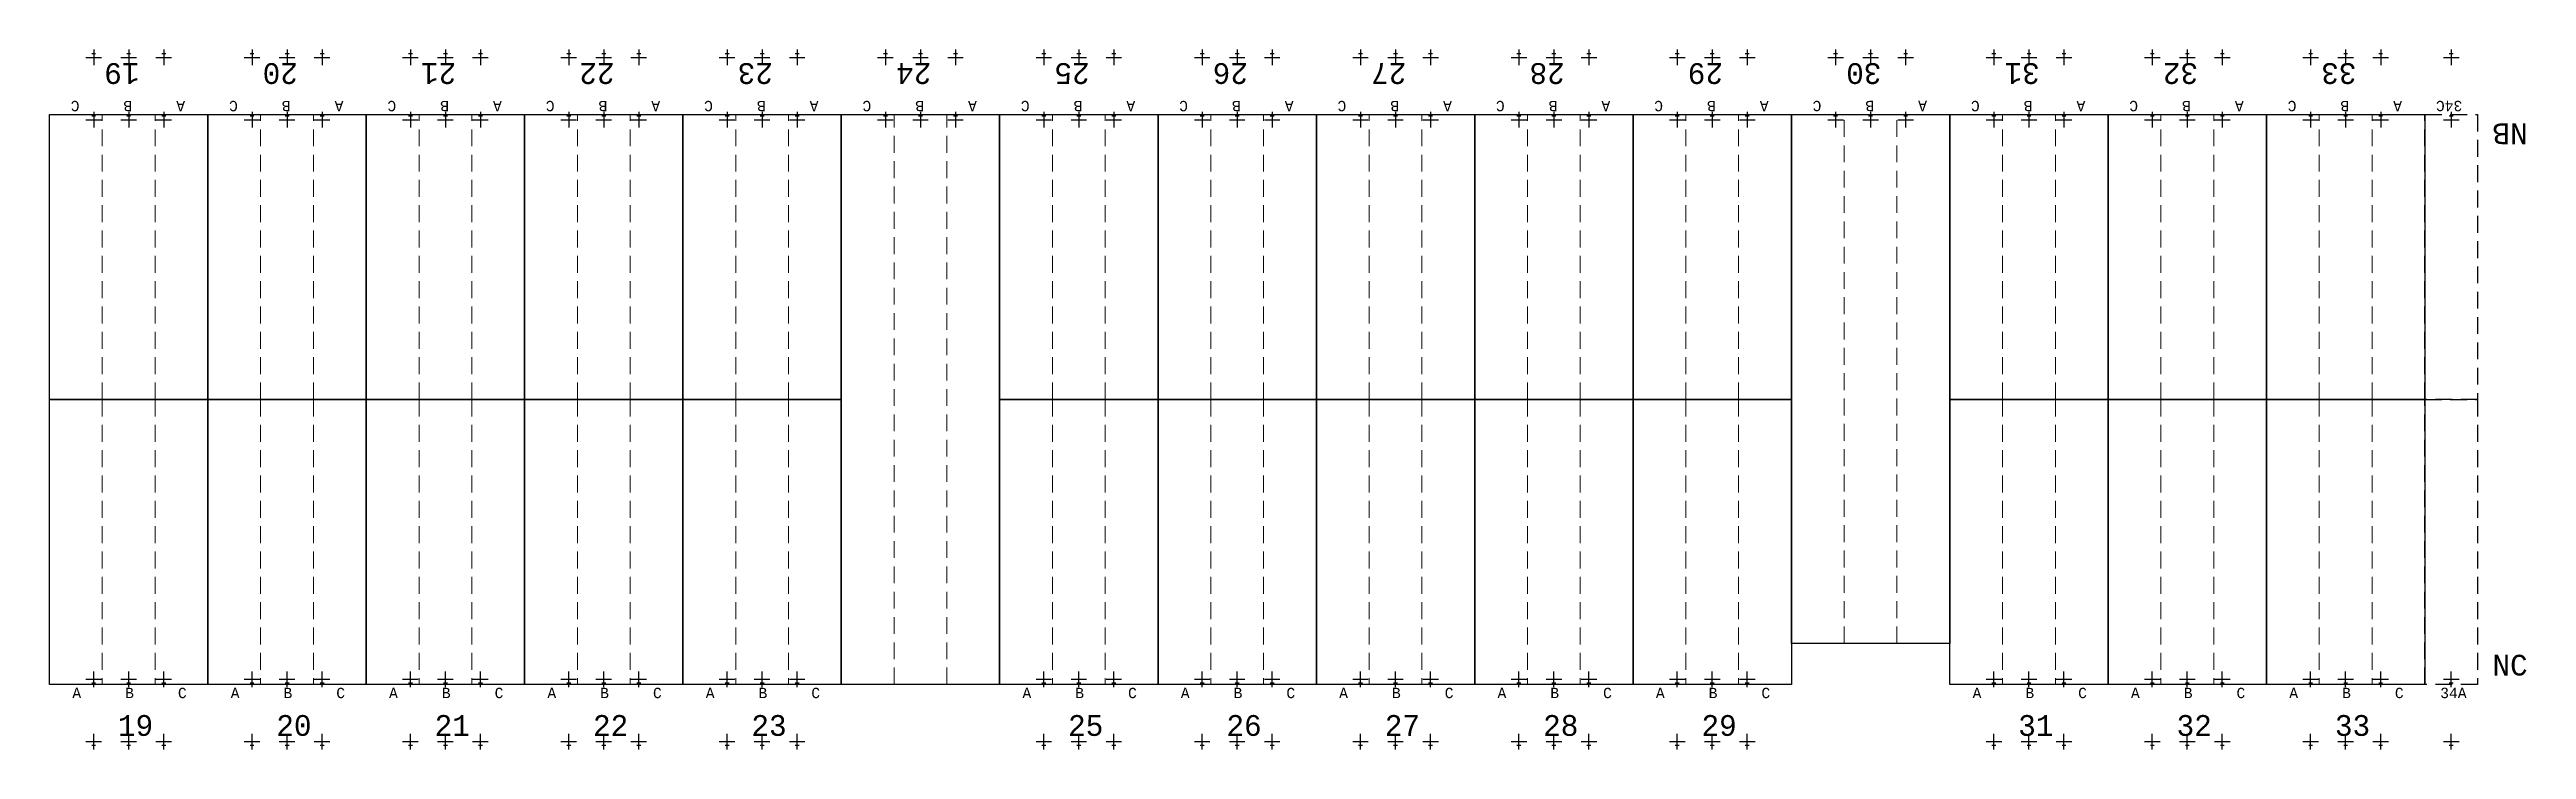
# Model space of a CAD drawing. Header units: millimetres. Extents: x 308165 to 657535, y 5096 to 173229.
# Drawn here: x 423760 to 471436, y 150319 to 163792 of the extents above; entities that cross this region are included whole.
import ezdxf

# ---------------------------------------------------------------- set-up
doc = ezdxf.new("R2010")
doc.units = ezdxf.units.MM
doc.linetypes.add('DASHED', pattern=[0.75, 0.5, -0.25])
for name, color, linetype in [('Bin location transponder', 250, 'Continuous'), ('WF exist equipment', 6, 'Continuous'), ('WF_numbers', 6, 'Continuous')]:
    doc.layers.add(name, color=color, linetype=linetype)
for name, color, linetype, lineweight in [('WF buffer', 1, 'DASHED', 30), ('WF transponder', 3, 'Continuous', 30), ('WF_bay', 5, 'Continuous', 30), ('WF_sketch_stock_areas', 30, 'Continuous', 30)]:
    doc.layers.add(name, color=color, linetype=linetype, lineweight=lineweight)
doc.styles.add('WF_txt', font='consola.ttf')

msp = doc.modelspace()

# ---------------------------------------------------------------- texts
at = {"layer": 'WF_numbers', "linetype": 'DASHED', "style": 'WF_txt'}
for s, insert, char_height, attachment_point, rotation in [('19', (425492, 163130, -162219), 400, 1, 180), ('20', (428540, 163130, -162219), 400, 1, 180), ('21', (431588, 163130, -162219), 400, 1, 180), ('22', (434636, 163130, -162219), 400, 1, 180), ('23', (437684, 163130, -162219), 400, 1, 180), ('24', (440732, 163130, -162219), 400, 1, 180), ('25', (443780, 163130, -162219), 400, 1, 180), ('26', (446828, 163130, -162219), 400, 1, 180), ('27', (449876, 163130, -162219), 400, 1, 180), ('28', (452924, 163130, -162219), 400, 1, 180), ('29', (455972, 163130, -162219), 400, 1, 180), ('30', (459020, 163130, -162219), 400, 1, 180), ('31', (462068, 163130, -162219), 400, 1, 180), ('32', (465116, 163130, -162219), 400, 1, 180), ('33', (468164, 163130, -162219), 400, 1, 180), ('C', (457865, 162605, -162943), 200, 1, 180), ('B', (458881, 162605, -162943), 200, 1, 180), ('A', (459897, 162605, -162943), 200, 1, 180), ('34C', (470202, 162605, -162943), 200, 1, 180), ('NB', (470782, 161970, -486658), 400, 3, 180), ('34A', (469775, 151507, -162943), 200, 1, 0)]:
    msp.add_mtext_dynamic_manual_height_columns(s, width=423.53, gutter_width=2118, heights=[0], dxfattribs=dict(at, insert=insert, char_height=char_height, attachment_point=attachment_point, rotation=rotation))
at = {"layer": 'WF_numbers', "linetype": 'DASHED', "char_height": 400, "attachment_point": 1, "style": 'WF_txt'}
for s, insert in [('NC', (470782, 152142, -486658)), ('19', (425077, 150981, -162219)), ('20', (428125, 150981, -162219)), ('21', (431173, 150981, -162219)), ('22', (434221, 150981, -162219)), ('23', (437269, 150981, -162219)), ('25', (443365, 150981, -162219)), ('26', (446413, 150981, -162219)), ('27', (449461, 150981, -162219)), ('28', (452509, 150981, -162219)), ('29', (455557, 150981, -162219)), ('31', (461653, 150981, -162219)), ('32', (464701, 150981, -162219)), ('33', (467749, 150981, -162219))]:
    msp.add_mtext_dynamic_manual_height_columns(s, width=423.53, gutter_width=2118, heights=[0], dxfattribs=dict(at, insert=insert))

# ---------------------------------------------------------------- blocks, each defined once
blk = doc.blocks.new('Bin location transponder')
at = {"layer": 'Bin location transponder', "color": 3, "lineweight": 30}
for p, q in [((-600, 0), (600, 0)), ((-150, 300), (150, 300)), ((0, 600), (0, -600))]:
    blk.add_line(p, q, dxfattribs=at)
blk = doc.blocks.new('WF 10x18ft bay')
at = {"layer": 'WF_bay', "linetype": 'DASHED', "lineweight": 5, "ltscale": 650}
for p, q in [((1016, 5486), (1016, 0)), ((2032, 5486), (2032, 0))]:
    blk.add_line(p, q, dxfattribs=at)
at = {"layer": 'WF_bay'}
blk.add_lwpolyline([(0, 5486), (3048, 5486), (3048, 0), (0, 0)], close=True, dxfattribs=at)
at = {"layer": 'WF transponder', "xscale": 0.25, "yscale": 0.25, "zscale": 0.25, "rotation": 180.0000000062352}
for p in [(850, 100), (1524, 100), (2198, 100), (850, -1100), (1524, -1100), (2198, -1100)]:
    blk.add_blockref('Bin location transponder', p, dxfattribs=at)
at = {"layer": 'WF_numbers', "linetype": 'DASHED', "char_height": 200, "attachment_point": 1, "rotation": 0, "style": 'WF_txt'}
for s, insert in [('A', (439, -62, -723)), ('B', (1455, -62, -723)), ('C', (2471, -62, -723))]:
    blk.add_mtext_dynamic_manual_height_columns(s, width=423.53, gutter_width=2118, heights=[0], dxfattribs=dict(at, insert=insert))
blk = doc.blocks.new('WF 10x36ft bay')
at = {"layer": 'WF_bay', "linetype": 'DASHED', "lineweight": 5, "ltscale": 650}
for p, q in [((1016, 10973), (1016, 0)), ((2032, 10973), (2032, 0))]:
    blk.add_line(p, q, dxfattribs=at)
at = {"layer": 'WF_bay'}
blk.add_lwpolyline([(0, 10973), (3048, 10973), (3048, 0), (0, 0)], close=True, dxfattribs=at)
at = {"layer": 'WF transponder', "xscale": 0.25, "yscale": 0.25, "zscale": 0.25, "rotation": 180.0000000062352}
for p in [(850, 100), (1524, 100), (2198, 100), (850, -1100), (1524, -1100), (2198, -1100)]:
    blk.add_blockref('Bin location transponder', p, dxfattribs=at)
at = {"layer": 'WF_numbers', "linetype": 'DASHED', "char_height": 200, "attachment_point": 1, "rotation": 0, "style": 'WF_txt'}
for s, insert in [('A', (439, -62, -723)), ('B', (1455, -62, -723)), ('C', (2471, -62, -723))]:
    blk.add_mtext_dynamic_manual_height_columns(s, width=423.53, gutter_width=2118, heights=[0], dxfattribs=dict(at, insert=insert))
blk = doc.blocks.new('WF 40x216in buffer')
at = {"layer": 'WF buffer', "ltscale": 650}
blk.add_lwpolyline([(0, 5486), (1016, 5486), (1016, 0), (0, 0)], close=True, dxfattribs=at)
at = {"layer": 'WF transponder', "xscale": 0.25, "yscale": 0.25, "zscale": 0.25, "rotation": 180.0000000062352}
for p in [(508, 100), (508, -1100)]:
    blk.add_blockref('Bin location transponder', p, dxfattribs=at)
blk = doc.blocks.new('WF 10x33ft bay')
at = {"layer": 'WF_bay', "linetype": 'DASHED', "lineweight": 5, "ltscale": 650}
for p, q in [((1217015, 971328, -162219), (1217015, 981510, -162219)), ((1218031, 971328, -162219), (1218031, 981510, -162219))]:
    blk.add_line(p, q, dxfattribs=at)
at = {"layer": 'WF_bay', "elevation": -162219}
blk.add_lwpolyline([(1219047, 971328), (1215999, 971328), (1215999, 981510), (1219047, 981510)], close=True, dxfattribs=at)

# ---------------------------------------------------------------- block references
at = {"layer": 'WF exist equipment', "color": 7, "true_color": 0xffffff}
msp.add_blockref('WF 10x33ft bay', (-758711, -818968), dxfattribs=at)
at = {"layer": 'WF transponder', "xscale": 0.25, "yscale": 0.25, "zscale": 0.25}
for p in [(458138, 163642, -162219), (458812, 163642, -162219), (459486, 163642, -162219), (458138, 162442, -162219), (458812, 162442, -162219), (459486, 162442, -162219)]:
    msp.add_blockref('Bin location transponder', p, dxfattribs=at)
at = {"layer": 'WF_sketch_stock_areas'}
for name, p, rotation in [('WF 10x18ft bay', (426808, 162542, -162219), 179.9999999999069), ('WF 10x18ft bay', (429856, 162542, -162219), 179.9999999999069), ('WF 10x18ft bay', (432904, 162542, -162219), 179.9999999999069), ('WF 10x18ft bay', (435952, 162542, -162219), 179.9999999999069), ('WF 10x18ft bay', (439000, 162542, -162219), 179.9999999999069), ('WF 10x36ft bay', (442048, 162542, -162219), 180.0000000000523), ('WF 10x18ft bay', (445096, 162542, -162219), 179.9999999999069), ('WF 10x18ft bay', (448144, 162542, -162219), 179.9999999999069), ('WF 10x18ft bay', (451192, 162542, -162219), 179.9999999999069), ('WF 10x18ft bay', (454240, 162542, -162219), 179.9999999999069), ('WF 10x18ft bay', (457288, 162542, -162219), 179.9999999999069), ('WF 10x18ft bay', (463384, 162542, -162219), 179.9999999999069), ('WF 10x18ft bay', (466432, 162542, -162219), 179.9999999999069), ('WF 10x18ft bay', (469480, 162542, -162219), 179.9999999999069), ('WF 40x216in buffer', (470496, 162542, -162219), 180.0000000000938)]:
    msp.add_blockref(name, p, dxfattribs=dict(at, rotation=rotation))
for name, p in [('WF 10x18ft bay', (423760, 151569, -162219)), ('WF 10x18ft bay', (426808, 151569, -162219)), ('WF 10x18ft bay', (429856, 151569, -162219)), ('WF 10x18ft bay', (432904, 151569, -162219)), ('WF 10x18ft bay', (435952, 151569, -162219)), ('WF 10x18ft bay', (442048, 151569, -162219)), ('WF 10x18ft bay', (445096, 151569, -162219)), ('WF 10x18ft bay', (448144, 151569, -162219)), ('WF 10x18ft bay', (451192, 151569, -162219)), ('WF 10x18ft bay', (454240, 151569, -162219)), ('WF 10x18ft bay', (460336, 151569, -162219)), ('WF 10x18ft bay', (463384, 151569, -162219)), ('WF 10x18ft bay', (466432, 151569, -162219)), ('WF 40x216in buffer', (469480, 151569, -162219))]:
    msp.add_blockref(name, p, dxfattribs=at)

msp.set_redraw_order([(e.dxf.handle, doc.entitydb.next_handle()) for e in msp.query("TEXT MTEXT ATTDEF DIMENSION ARC_DIMENSION")])  # texts and dimensions are drawn at this point

doc.saveas('drawing.dxf')
